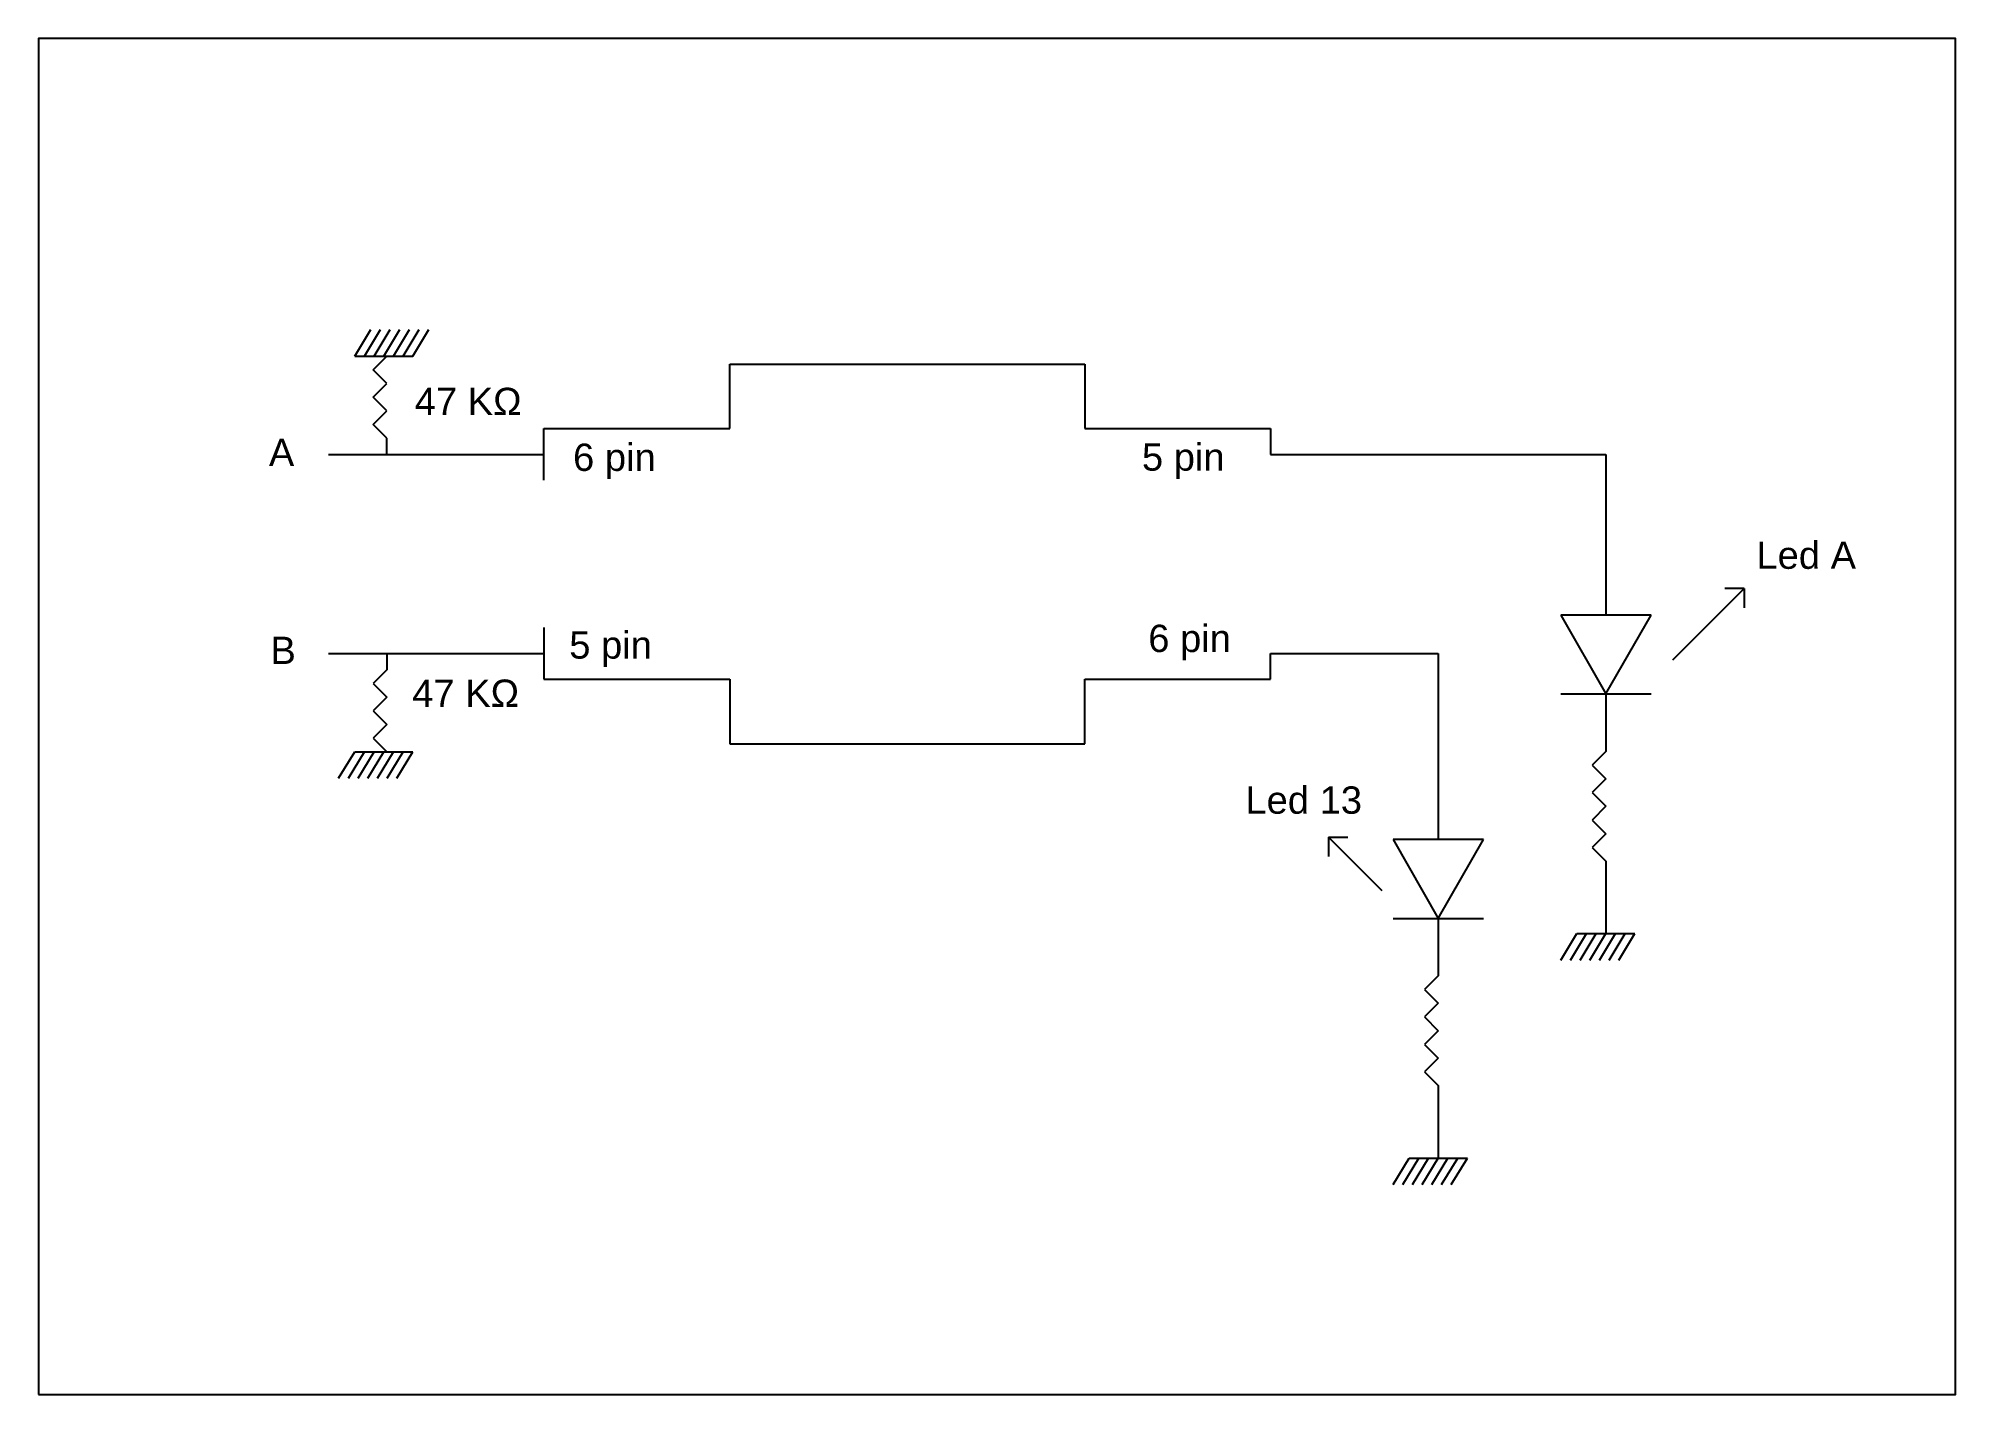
# Model space of a CAD drawing. Header units: millimetres. Extents: x 0 to 1697, y 0 to 477.
# Drawn here: x 0 to 297, y 266.8 to 476.8 of the extents above; entities that cross this region are included whole.
import ezdxf

# ---------------------------------------------------------------- set-up
doc = ezdxf.new("R2010")
doc.units = ezdxf.units.MM
doc.layers.add('Nero per eposrtazione', color=250, linetype='Continuous')
doc.styles.get("Standard").update_dxf_attribs({"font": 'arial.ttf'})

msp = doc.modelspace()

# ---------------------------------------------------------------- texts
at = {"layer": 'Nero per eposrtazione'}
for s, height, p in [('47 KΩ', 4.228, (58.3, 418.48)), ('A', 4.23, (35.71, 410.57)), ('6 pin', 4.228, (82.83, 409.83)), ('5 pin', 4.228, (170.95, 409.87)), ('Led A', 4.228, (266.14, 394.67)), ('6 pin', 4.228, (171.93, 381.79)), ('B', 4.23, (35.95, 379.93)), ('5 pin', 4.228, (82.24, 380.77)), ('47 KΩ', 4.228, (57.91, 373.3)), ('Led 13', 4.228, (186.98, 356.75))]:
    msp.add_text(s, height=height, dxfattribs=at).set_placement(p)

# ---------------------------------------------------------------- linework, layer by layer
at = {"layer": 'Nero per eposrtazione'}
for p, q in [((49, 427.62), (51.49, 431.71)), ((50.5, 427.62), (52.99, 431.71)), ((52, 427.62), (54.49, 431.71)), ((53.5, 427.62), (55.99, 431.71)), ((55, 427.62), (57.49, 431.71)), ((56.5, 427.62), (58.99, 431.71)), ((58, 427.62), (60.49, 431.71)), ((49, 427.62), (58, 427.62)), ((51.88, 425.5), (54, 427.62)), ((54, 423.38), (51.88, 425.5)), ((107.11, 416.38), (107.11, 426.38)), ((107.11, 426.38), (162.11, 426.38)), ((162.11, 426.38), (162.11, 416.38)), ((51.88, 421.26), (54, 423.38)), ((54, 419.14), (51.88, 421.26)), ((51.88, 417.02), (54, 419.14)), ((54, 414.9), (51.88, 417.02)), ((78.32, 408.38), (78.32, 416.38)), ((78.32, 416.38), (107.11, 416.38)), ((162.11, 416.38), (190.89, 416.38)), ((190.89, 416.38), (190.89, 412.38)), ((54, 412.38), (54, 414.9)), ((44.96, 412.38), (78.32, 412.38)), ((190.89, 412.38), (242.82, 412.38)), ((242.82, 412.38), (242.82, 387.5)), ((253.21, 380.59), (264.24, 391.62)), ((264.24, 391.62), (261.24, 391.62)), ((264.24, 391.62), (264.24, 388.62)), ((249.82, 387.5), (235.82, 387.5)), ((235.82, 387.5), (242.82, 375.29)), ((242.82, 375.29), (249.82, 387.5)), ((78.32, 385.57), (78.32, 377.57)), ((44.96, 381.57), (78.32, 381.57)), ((54, 381.57), (54, 379.05)), ((190.89, 377.57), (190.89, 381.57)), ((190.89, 381.57), (216.86, 381.57)), ((216.86, 381.57), (216.86, 352.76)), ((54, 379.05), (51.88, 376.93)), ((78.32, 377.57), (107.11, 377.57)), ((107.11, 377.57), (107.11, 367.57)), ((162.11, 367.57), (162.11, 377.57)), ((162.11, 377.57), (190.89, 377.57)), ((51.88, 376.93), (54, 374.81)), ((54, 374.81), (51.88, 372.68)), ((235.82, 375.29), (249.82, 375.29)), ((242.82, 375.29), (242.82, 366.39)), ((51.88, 372.68), (54, 370.56)), ((54, 370.56), (51.88, 368.44)), ((51.88, 368.44), (54, 366.32)), ((46.52, 362.24), (49, 366.32)), ((48.02, 362.24), (50.5, 366.32)), ((49, 366.32), (58, 366.32)), ((49.52, 362.24), (52, 366.32)), ((51.02, 362.24), (53.5, 366.32)), ((52.52, 362.24), (55, 366.32)), ((54.02, 362.24), (56.5, 366.32)), ((55.52, 362.24), (58, 366.32)), ((107.11, 367.57), (162.11, 367.57)), ((242.82, 366.39), (240.7, 364.27)), ((240.7, 364.27), (242.82, 362.15)), ((242.82, 362.15), (240.7, 360.02)), ((240.7, 360.02), (242.82, 357.9)), ((242.82, 357.9), (240.7, 355.78)), ((240.7, 355.78), (242.82, 353.66)), ((242.82, 353.66), (240.7, 351.54)), ((208.18, 344.82), (199.87, 353.13)), ((199.87, 353.13), (202.87, 353.13)), ((199.87, 353.13), (199.87, 350.13)), ((223.86, 352.76), (209.86, 352.76)), ((209.86, 352.76), (216.86, 340.54)), ((216.86, 340.54), (223.86, 352.76)), ((240.7, 351.54), (242.82, 349.42)), ((242.82, 349.42), (242.82, 338.19)), ((209.86, 340.54), (223.86, 340.54)), ((216.86, 340.54), (216.86, 331.65)), ((235.83, 334.1), (238.32, 338.19)), ((237.33, 334.1), (239.82, 338.19)), ((238.32, 338.19), (247.32, 338.19)), ((238.83, 334.1), (241.32, 338.19)), ((240.33, 334.1), (242.82, 338.19)), ((241.83, 334.1), (244.32, 338.19)), ((243.33, 334.1), (245.82, 338.19)), ((244.83, 334.1), (247.32, 338.19)), ((216.86, 331.65), (214.73, 329.52)), ((214.73, 329.52), (216.86, 327.4)), ((216.86, 327.4), (214.73, 325.28)), ((214.73, 325.28), (216.86, 323.16)), ((216.86, 323.16), (214.73, 321.04)), ((214.73, 321.04), (216.86, 318.92)), ((216.86, 318.92), (214.73, 316.8)), ((214.73, 316.8), (216.86, 314.68)), ((216.86, 314.68), (216.86, 303.44)), ((209.87, 299.36), (212.36, 303.44)), ((211.37, 299.36), (213.86, 303.44)), ((212.36, 303.44), (221.36, 303.44)), ((212.87, 299.36), (215.36, 303.44)), ((214.37, 299.36), (216.86, 303.44)), ((215.87, 299.36), (218.36, 303.44)), ((217.37, 299.36), (219.86, 303.44)), ((218.87, 299.36), (221.36, 303.44))]:
    msp.add_line(p, q, dxfattribs=at)
msp.add_lwpolyline([(0, 266.81), (297, 266.81), (297, 476.81), (0, 476.81)], close=True, dxfattribs=at)

msp.set_redraw_order([(e.dxf.handle, doc.entitydb.next_handle()) for e in msp.query("TEXT MTEXT ATTDEF DIMENSION ARC_DIMENSION")])  # texts and dimensions are drawn at this point

doc.saveas('drawing.dxf')
